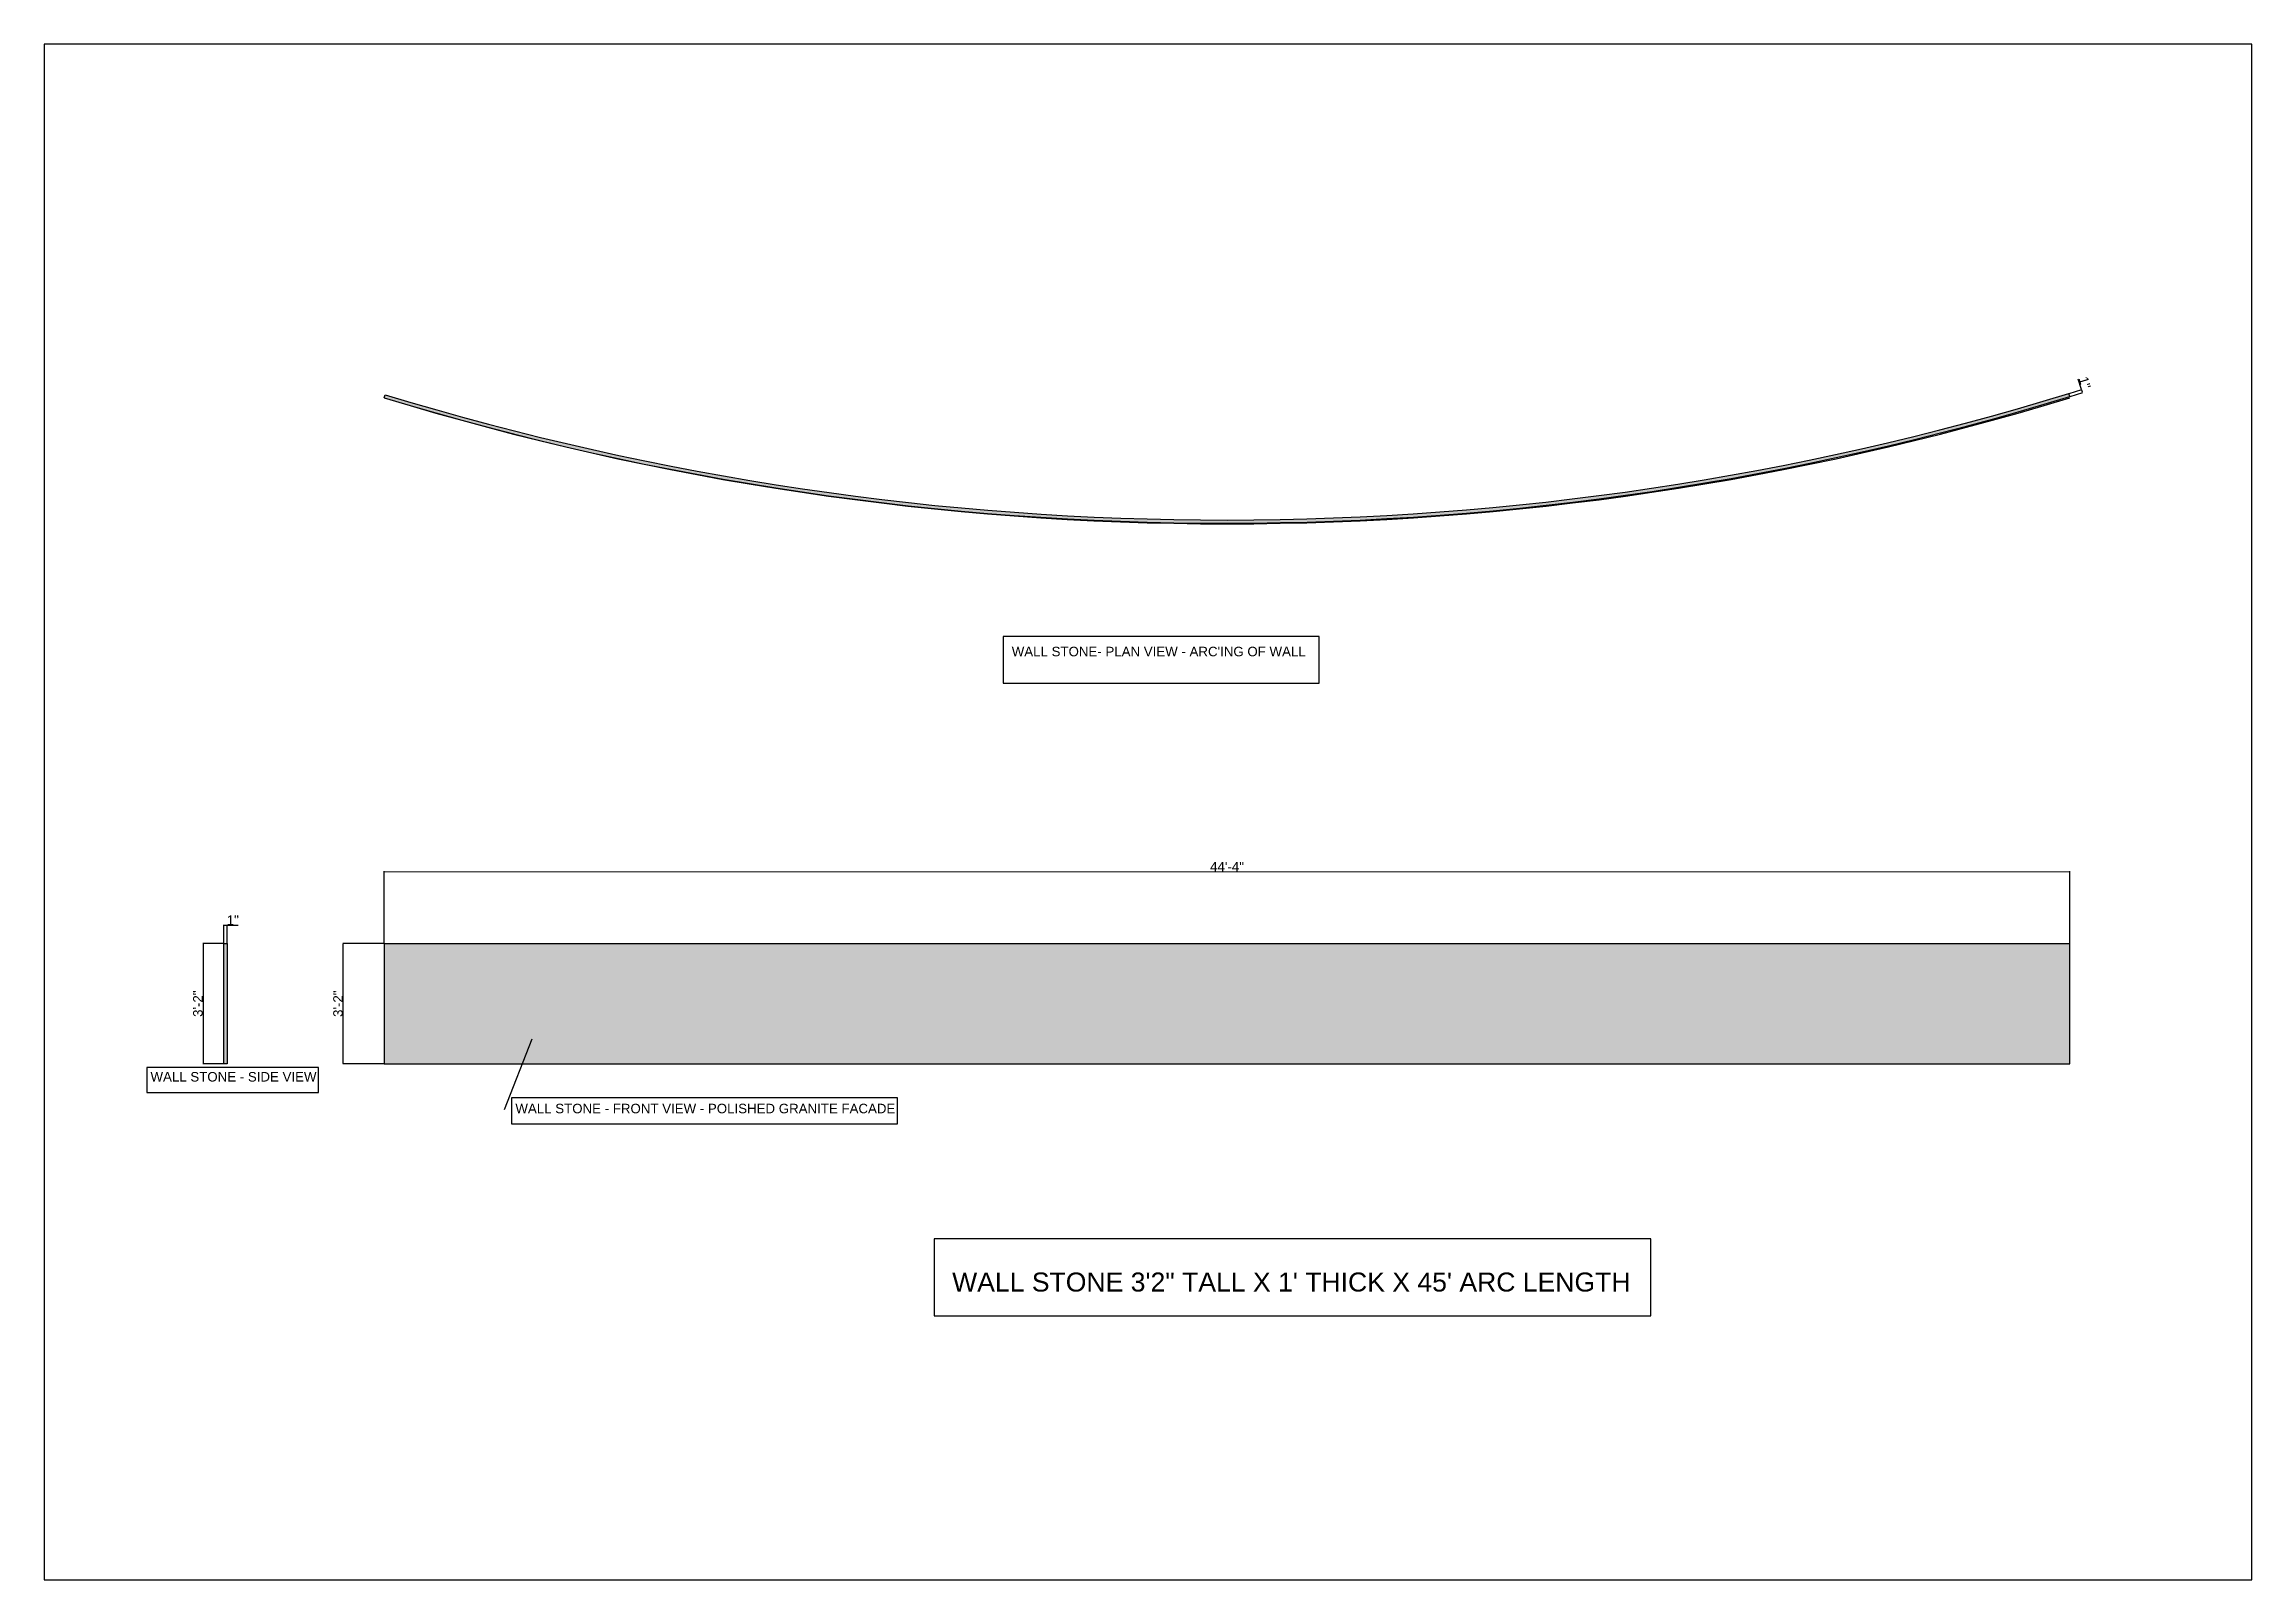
# Model space of a CAD drawing. Header units: inches. Extents: x 14255 to 16841, y -3352 to -1431.
# Drawn here: x 14255 to 14952, y -3352 to -2868 of the extents above; entities that cross this region are included whole.
import ezdxf

# ---------------------------------------------------------------- set-up
doc = ezdxf.new("R2010")
doc.units = ezdxf.units.IN
doc.header["$MEASUREMENT"] = 0
doc.styles.add('Notes', font='arial.ttf', dxfattribs={"height": 0.125})
doc.styles.get("Standard").update_dxf_attribs({"font": 'arial.ttf'})
doc.dimstyles.new('Manufacturing', dxfattribs={"dimtxt": 0.125, "dimasz": 0.125, "dimexe": 0.125, "dimexo": 0.0625, "dimgap": 0.09, "dimtad": 1, "dimdec": 5, "dimzin": 3, "dimdsep": 46, "dimlunit": 4, "dimtxsty": 'Standard', "dimcen": 0.125, "dimazin": 2, "dimtfac": 1, "dimtdec": 5, "dimtofl": 0, "dimtmove": 0, "dimatfit": 3, "dimfxl": 1, "dimfrac": 1, "dimtolj": 1, "dimtzin": 0, "dimarcsym": 0})

msp = doc.modelspace()

# ---------------------------------------------------------------- texts
at = {"color": 1, "attachment_point": 1, "style": 'Notes'}
for s, insert, char_height, width in [("WALL STONE- PLAN VIEW - ARC'ING OF WALL", (14560.360268, -3057.923818), 3, 141.80923661), ('WALL STONE - SIDE VIEW', (14288.543405, -3192.128812), 3, 54.4402336), ('WALL STONE - FRONT VIEW - POLISHED GRANITE FACADE', (14403.709122, -3202.147654), 3, 120.82198665), ('WALL STONE 3\'2" TALL X 1\' THICK X 45\' ARC LENGTH', (14541.550583, -3255.406789), 6, 515.02460949)]:
    msp.add_mtext(s, dxfattribs=dict(at, insert=insert, char_height=char_height, width=width))

# ---------------------------------------------------------------- blocks, each defined once
blk = doc.blocks.new('*D372')
at = {"color": 0, "lineweight": -2, "transparency": 16777216}
for p, q in [((14362.31, -3151.51), (14362.31, -3128.77)), ((14362.43, -3128.89), (14894.18, -3128.9)), ((14894.31, -3151.52), (14894.31, -3128.78))]:
    blk.add_line(p, q, dxfattribs=at)
at = {"color": 0, "transparency": 16777216}
for points in [[(14362.43, -3128.87), (14362.43, -3128.91), (14362.31, -3128.89)], [(14894.18, -3128.88), (14894.18, -3128.92), (14894.31, -3128.9)]]:
    blk.add_solid(points, dxfattribs=at)
at = {"layer": 'Defpoints', "color": 0, "transparency": 16777216}
for p in [(14894.31, -3128.9), (14362.31, -3151.57), (14894.31, -3151.58)]:
    blk.add_point(p, dxfattribs=at)
at = {"color": 0, "transparency": 16777216, "insert": (14628.31, -3127.31), "char_height": 3, "attachment_point": 5, "rotation": 359.99915}
blk.add_mtext('\\A1;44\'-4"', dxfattribs=at)
blk = doc.blocks.new('*D373')
at = {"color": 0, "lineweight": -2, "transparency": 16777216}
for p, q in [((14362.25, -3151.57), (14349.24, -3151.57)), ((14349.36, -3189.45), (14349.36, -3151.7)), ((14362.25, -3189.57), (14349.24, -3189.57))]:
    blk.add_line(p, q, dxfattribs=at)
at = {"color": 0, "transparency": 16777216}
for points in [[(14349.34, -3151.7), (14349.38, -3151.7), (14349.36, -3151.57)], [(14349.34, -3189.45), (14349.38, -3189.45), (14349.36, -3189.57)]]:
    blk.add_solid(points, dxfattribs=at)
at = {"layer": 'Defpoints', "color": 0, "transparency": 16777216}
for p in [(14349.36, -3151.57), (14362.31, -3151.57), (14362.31, -3189.57)]:
    blk.add_point(p, dxfattribs=at)
at = {"color": 0, "transparency": 16777216, "insert": (14347.74, -3170.57), "char_height": 3, "attachment_point": 5, "rotation": 90}
blk.add_mtext('\\A1;3\'-2"', dxfattribs=at)
blk = doc.blocks.new('*D376')
at = {"color": 0, "lineweight": -2, "transparency": 16777216}
for p, q in [((14898, -2976.77), (14896.98, -2973.45)), ((14894.08, -2977.97), (14898.12, -2976.73)), ((14894.37, -2978.93), (14898.41, -2977.69)), ((14898.26, -2977.61), (14898.04, -2976.89))]:
    blk.add_line(p, q, dxfattribs=at)
at = {"color": 0, "transparency": 16777216}
for points in [[(14898.06, -2976.88), (14898.02, -2976.9), (14898, -2976.77)], [(14898.28, -2977.6), (14898.24, -2977.61), (14898.3, -2977.73)]]:
    blk.add_solid(points, dxfattribs=at)
at = {"layer": 'Defpoints', "color": 0, "transparency": 16777216}
for p in [(14894.02, -2977.99), (14894.31, -2978.95), (14898, -2976.77)]:
    blk.add_point(p, dxfattribs=at)
at = {"color": 0, "transparency": 16777216, "insert": (14899, -2974.58), "char_height": 3, "attachment_point": 5, "rotation": 287.05172}
blk.add_mtext('\\A1;1"', dxfattribs=at)
blk = doc.blocks.new('*D377')
at = {"color": 0, "lineweight": -2, "transparency": 16777216}
for p, q in [((14311.72, -3151.51), (14311.72, -3145.66)), ((14311.84, -3145.78), (14312.59, -3145.78)), ((14312.72, -3151.51), (14312.72, -3145.66)), ((14312.72, -3145.78), (14316.19, -3145.78))]:
    blk.add_line(p, q, dxfattribs=at)
at = {"color": 0, "transparency": 16777216}
for points in [[(14311.84, -3145.76), (14311.84, -3145.8), (14311.72, -3145.78)], [(14312.59, -3145.76), (14312.59, -3145.8), (14312.72, -3145.78)]]:
    blk.add_solid(points, dxfattribs=at)
at = {"layer": 'Defpoints', "color": 0, "transparency": 16777216}
for p in [(14312.72, -3145.78), (14311.72, -3151.57), (14312.72, -3151.57)]:
    blk.add_point(p, dxfattribs=at)
at = {"color": 0, "transparency": 16777216, "insert": (14314.52, -3144.19), "char_height": 3, "attachment_point": 5, "rotation": 359.99915}
blk.add_mtext('\\A1;1"', dxfattribs=at)
blk = doc.blocks.new('*D378')
at = {"color": 0, "lineweight": -2, "transparency": 16777216}
for p, q in [((14311.66, -3151.57), (14305.01, -3151.57)), ((14305.14, -3151.7), (14305.14, -3189.45)), ((14311.66, -3189.57), (14305.01, -3189.57))]:
    blk.add_line(p, q, dxfattribs=at)
at = {"color": 0, "transparency": 16777216}
for points in [[(14305.12, -3151.7), (14305.16, -3151.7), (14305.14, -3151.57)], [(14305.12, -3189.45), (14305.16, -3189.45), (14305.14, -3189.57)]]:
    blk.add_solid(points, dxfattribs=at)
at = {"layer": 'Defpoints', "color": 0, "transparency": 16777216}
for p in [(14311.72, -3151.57), (14305.14, -3189.57), (14311.72, -3189.57)]:
    blk.add_point(p, dxfattribs=at)
at = {"color": 0, "transparency": 16777216, "insert": (14303.52, -3170.57), "char_height": 3, "attachment_point": 5, "rotation": 90}
blk.add_mtext('\\A1;3\'-2"', dxfattribs=at)

# ---------------------------------------------------------------- dimensions: what is measured, and where the dimension line sits
at = {"color": 1}
for p1, p2, distance, picture, middle in [((14894.308841, -2978.949066), (14894.015606, -2977.993025), -4.169471, '*D376', (14899.000562, -2974.583503)), ((14362.308836, -3151.573887), (14894.308835, -3151.581816), 22.681805, '*D372', (14628.309197, -3127.306046)), ((14311.717897, -3151.573133), (14312.717897, -3151.573148), 5.789437, '*D377', (14314.515885, -3144.187599)), ((14311.717897, -3151.573133), (14311.717897, -3189.573887), -6.579843, '*D378', (14303.515312, -3170.57351)), ((14362.308836, -3189.573887), (14362.308836, -3151.573887), 12.947304, '*D373', (14347.73879, -3170.573887))]:
    dim = msp.add_aligned_dim(p1=p1, p2=p2, distance=distance, dimstyle='Manufacturing', override={"dimtxt": 3}, dxfattribs=at)
    dim.commit()
    dim.dimension.update_dxf_attribs({"geometry": picture, "text_midpoint": middle})

# ---------------------------------------------------------------- hatches: boundary and pattern name
h = msp.add_hatch(color=0)
edge = h.paths.add_edge_path()
edge.add_line((14894.308699, -2978.948604), (14894.015465, -2977.992563))
edge.add_arc((14627.684865, -2109.668848), 908.25, 253.03050256, 287.051724511, ccw=False)
edge.add_line((14362.600699, -2978.373889), (14362.308836, -2979.330349))
edge.add_arc((14627.684865, -2109.668848), 909.25, 253.03050256, 287.051724511)
for points in [[(14311.717897, -3151.573133), (14312.717897, -3151.573148), (14312.717897, -3189.573887), (14311.717897, -3189.573887)], [(14894.308835, -3189.573887), (14894.308835, -3151.581816), (14362.308836, -3151.573887), (14362.308836, -3189.573887)]]:
    msp.add_hatch(color=0).paths.add_polyline_path(points)

# ---------------------------------------------------------------- linework, layer by layer
at = {"color": 1}
for p, q in [((14362.308836, -2979.330349), (14362.600699, -2978.373889)), ((14894.308699, -2978.948604), (14894.015465, -2977.992563)), ((14400.272767, -3203.909982), (14408.976708, -3181.688179))]:
    msp.add_line(p, q, dxfattribs=at)
at = {"color": 0}
for p, q in [((14311.717897, -3189.573887), (14311.717897, -3151.573133)), ((14311.717897, -3151.573133), (14312.717897, -3151.573148)), ((14312.717897, -3151.573148), (14312.717897, -3189.573887)), ((14362.308836, -3151.573887), (14894.308835, -3151.581816)), ((14362.308836, -3151.573887), (14362.308836, -3189.573887)), ((14894.308835, -3189.573887), (14894.308835, -3151.581816)), ((14312.717897, -3189.573887), (14311.717897, -3189.573887)), ((14362.308836, -3189.573887), (14894.308835, -3189.573887))]:
    msp.add_line(p, q, dxfattribs=at)
at = {"color": 1}
for points in [[(14951.747976, -2867.744561), (14254.978118, -2867.744561), (14254.978118, -3352.389248), (14951.747976, -3352.389248)], [(14657.348993, -3054.706306), (14557.660152, -3054.706306), (14557.660152, -3069.434665), (14657.348993, -3069.434665)], [(14341.524076, -3190.691707), (14287.372141, -3190.691707), (14287.372141, -3198.591606), (14341.524076, -3198.591606)], [(14524.304117, -3200.286866), (14402.44878, -3200.286866), (14402.44878, -3208.499262), (14524.304117, -3208.499262)], [(14762.066344, -3244.725174), (14535.918703, -3244.725174), (14535.918703, -3269.11246), (14762.066344, -3269.11246)]]:
    msp.add_lwpolyline(points, close=True, dxfattribs=at)
for centre, radius, start, end in [((14627.684865, -2109.668848), 909.25, 253.03050256, 287.051724511), ((14628.321794, -2109.863461), 909.25, 252.988535092, 287.009757043), ((14627.684865, -2109.668848), 908.25, 253.03050256, 287.051724511)]:
    msp.add_arc(centre, radius, start, end, dxfattribs=at)

msp.set_redraw_order([(e.dxf.handle, doc.entitydb.next_handle()) for e in msp.query("TEXT MTEXT ATTDEF DIMENSION ARC_DIMENSION")])  # texts and dimensions are drawn at this point

doc.saveas('drawing.dxf')
